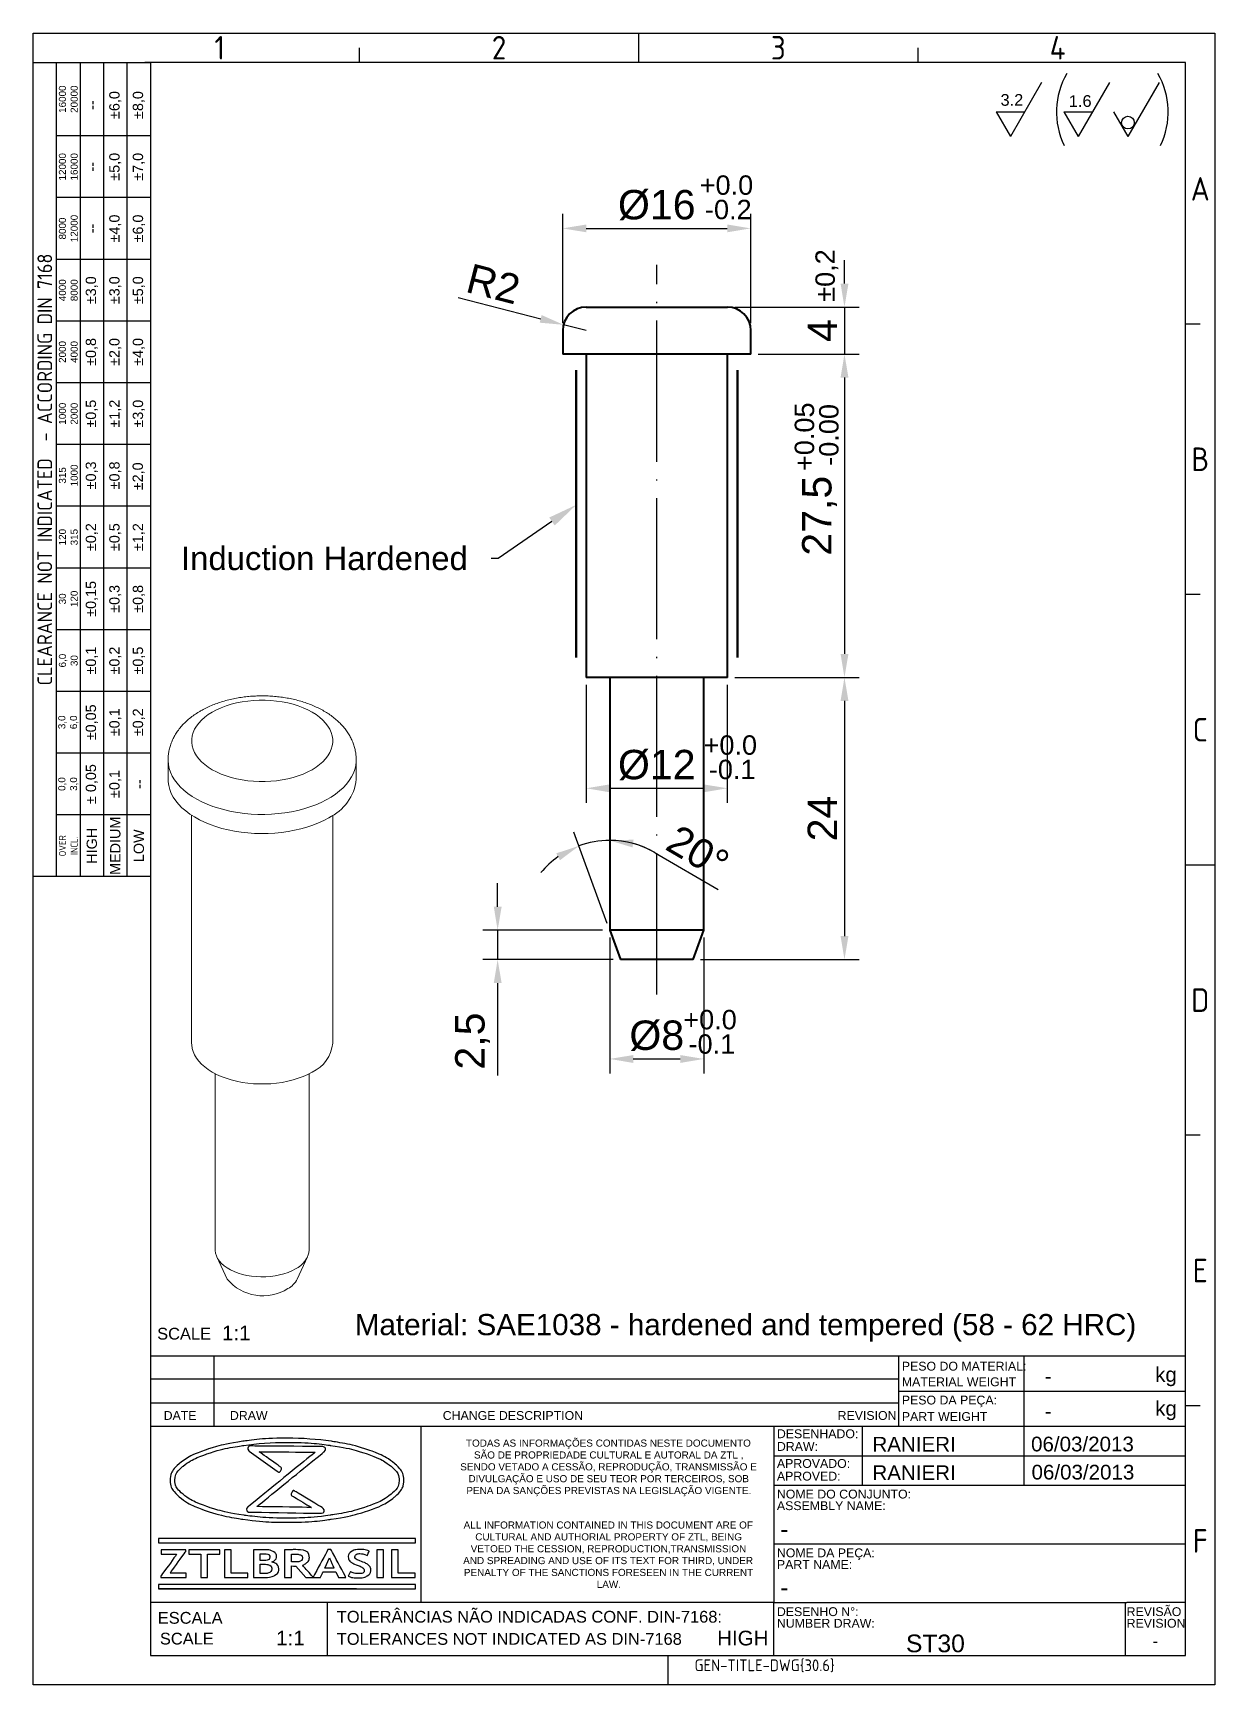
# Model space of a CAD drawing. Header units: millimetres. Extents: x 5006 to 5107, y 1363 to 1504.
import ezdxf
from ezdxf import colors
from ezdxf.entities.mleader import LeaderData, LeaderLine
from ezdxf.enums import TextEntityAlignment as Align
from ezdxf.math import Vec2, Vec3

# ---------------------------------------------------------------- set-up
doc = ezdxf.new("R2010")
doc.units = ezdxf.units.MM
doc.linetypes.add('ACAD_ISO02W100', pattern=[15, 12, -3])
doc.linetypes.add('ACAD_ISO04W100', pattern=[30, 24, -3, 0, -3])
for name, color, linetype, lineweight in [('AM_0', 7, 'Continuous', 40), ('AM_4', 1, 'ACAD_ISO04W100', 25), ('AM_5', 3, 'Continuous', 25), ('AM_8', 40, 'ACAD_ISO02W100', 35)]:
    doc.layers.add(name, color=color, linetype=linetype, lineweight=lineweight)
doc.layers.add('Camada 1', color=7, linetype='Continuous')
doc.styles.add('ACISOTS', font='isocp.shx', dxfattribs={"height": 1})
doc.styles.get("Standard").update_dxf_attribs({"font": 'arial.ttf'})
doc.dimstyles.new('ISO-25', dxfattribs={"dimtxt": 2.5, "dimasz": 2, "dimexe": 1.25, "dimexo": 0.625, "dimtad": 1, "dimtxsty": 'Standard', "dimcen": 2, "dimadec": 0, "dimazin": 0, "dimtfac": 1, "dimtmove": 0, "dimatfit": 3, "dimfxl": 1, "dimarcsym": 0})

msp = doc.modelspace()

# ---------------------------------------------------------------- texts
at = {"color": 135, "lineweight": 25, "style": 'ACISOTS'}
for s, p in [('1', (5022.009, 1502.395)), ('2', (5045.759, 1502.395)), ('3', (5069.509, 1502.395)), ('4', (5093.259, 1502.395)), ('A', (5105.384, 1490.395)), ('B', (5105.384, 1467.395)), ('C', (5105.384, 1444.395)), ('D', (5105.384, 1421.395)), ('E', (5105.384, 1398.395)), ('F', (5105.384, 1375.395))]:
    msp.add_text(s, height=2, dxfattribs=at).set_placement(p, align=Align.MIDDLE)
for s, height, p in [('SCALE', 1, (5016.688, 1392.522)), ('PESO DO MATERIAL:', 0.75, (5080.01, 1389.884)), ('kg', 1.25, (5101.551, 1388.925)), ('MATERIAL WEIGHT', 0.75, (5080.01, 1388.556)), ('PESO DA PEÇA:', 0.75, (5080.01, 1387.002)), ('kg', 1.25, (5101.551, 1386.041)), ('DATE', 0.75, (5017.242, 1385.69)), ('DRAW', 0.75, (5022.876, 1385.69)), ('CHANGE DESCRIPTION', 0.75, (5040.973, 1385.69)), ('REVISION', 0.75, (5074.547, 1385.69)), ('PART WEIGHT', 0.75, (5080.01, 1385.602)), ('DESENHADO:', 0.75, (5069.386, 1384.135)), ('DRAW:', 0.75, (5069.386, 1383.057)), ('APROVADO:', 0.75, (5069.386, 1381.609)), ('APROVED:', 0.75, (5069.386, 1380.531)), ('NOME DO CONJUNTO:', 0.75, (5069.386, 1379.005)), ('ASSEMBLY NAME:', 0.75, (5069.386, 1378.017)), ('NOME DA PEÇA:', 0.75, (5069.386, 1374.005)), ('PART NAME:', 0.75, (5069.386, 1373.017)), ('REVISÃO', 0.75, (5099.123, 1369.005)), ('ESCALA', 1, (5016.74, 1368.354)), ('TOLERÂNCIAS NÃO INDICADAS CONF. DIN-7168:', 1, (5031.963, 1368.447)), ('DESENHO N%%d:', 0.75, (5069.386, 1369.005)), ('NUMBER DRAW:', 0.75, (5069.386, 1368.017)), ('REVISION', 0.75, (5099.123, 1368.017)), ('SCALE', 1, (5016.921, 1366.587)), ('TOLERANCES NOT INDICATED AS DIN-7168', 1, (5031.963, 1366.56))]:
    msp.add_text(s, height=height).set_placement(p)
at = {"color": 135, "lineweight": 25, "attachment_point": 5, "rotation": 90}
for s, insert, char_height, width in [('16000\\P20000', (5009.134, 1498.02), 0.6, 6.25), ('--', (5011.134, 1497.52), 0.875, 5.25), ('±6,0', (5013.134, 1497.52), 0.875, 5.25), ('±8,0', (5015.134, 1497.52), 0.875, 5.25), ('12000\\P16000', (5009.134, 1492.27), 0.6, 5.25), ('--', (5011.134, 1492.27), 0.875, 5.25), ('±5,0', (5013.134, 1492.27), 0.875, 5.25), ('±7,0', (5015.134, 1492.27), 0.875, 5.25), ('8000\\P12000', (5009.134, 1487.02), 0.6, 5.25), ('±4,0', (5013.134, 1487.02), 0.875, 5.25), ('±6,0', (5015.134, 1487.02), 0.875, 5.25), ('--', (5011.134, 1487.02), 0.875, 5.25), ('{\\Fisocp.shx|c0;CLEARANCE NOT INDICATED  - ACCORDING DIN 7168}', (5007.134, 1466.52), 1.25, 69.25), ('4000\\P8000', (5009.134, 1481.77), 0.6, 5.25), ('±3,0', (5011.134, 1481.77), 0.875, 5.25), ('±3,0', (5013.134, 1481.77), 0.875, 5.25), ('±5,0', (5015.134, 1481.77), 0.875, 5.25), ('2000\\P4000', (5009.134, 1476.52), 0.6, 5.25), ('±0,8', (5011.134, 1476.52), 0.875, 5.25), ('±2,0', (5013.134, 1476.52), 0.875, 5.25), ('±4,0', (5015.134, 1476.52), 0.875, 5.25), ('1000\\P2000', (5009.134, 1471.27), 0.6, 5.25), ('±0,5', (5011.134, 1471.27), 0.875, 5.25), ('±1,2', (5013.134, 1471.27), 0.875, 5.25), ('±3,0', (5015.134, 1471.27), 0.875, 5.25), ('315\\P1000', (5009.134, 1466.02), 0.6, 5.25), ('±0,3', (5011.134, 1466.02), 0.875, 5.25), ('±0,8', (5013.134, 1466.02), 0.875, 5.25), ('±2,0', (5015.118, 1465.941), 0.875, 5.25), ('120\\P315', (5009.134, 1460.77), 0.6, 5.25), ('±0,2', (5011.134, 1460.77), 0.875, 5.25), ('±0,5', (5013.134, 1460.77), 0.875, 5.25), ('±1,2', (5015.134, 1460.77), 0.875, 5.25), ('±0,15', (5011.134, 1455.52), 0.875, 5.25), ('30\\P120', (5009.134, 1455.52), 0.6, 5.25), ('±0,3', (5013.134, 1455.52), 0.875, 5.25), ('±0,8', (5015.134, 1455.52), 0.875, 5.25), ('±0,1', (5011.134, 1450.27), 0.875, 5.25), ('±0,2', (5013.134, 1450.27), 0.875, 5.25), ('±0,5', (5015.134, 1450.27), 0.875, 5.25), ('6,0\\P30', (5009.134, 1450.27), 0.6, 5.25), ('±0,05', (5011.134, 1445.02), 0.875, 5.25), ('±0,1', (5013.134, 1445.02), 0.875, 5.25), ('±0,2', (5015.134, 1445.02), 0.875, 5.25), ('3,0\\P6,0', (5009.134, 1445.02), 0.6, 5.25), ('0,0\\P3,0', (5009.134, 1439.77), 0.6, 5.25), ('± 0,05', (5011.134, 1439.77), 0.875, 5.25), ('\\pt4.79529;±0,1', (5013.134, 1439.77), 0.875, 5.25), ('--', (5015.134, 1439.77), 0.875, 5.25), ('HIGH', (5011.134, 1434.52), 0.875, 5.25), ('MEDIUM', (5013.134, 1434.52), 0.875, 5.25), ('{\\Fisocp.shx|c0;OVER\\PINCL.}', (5009.134, 1434.52), 0.6, 5.25), ('LOW', (5015.134, 1434.52), 0.875, 5.25)]:
    msp.add_mtext(s, dxfattribs=dict(at, insert=insert, char_height=char_height, width=width))
at = {"insert": (5033.493, 1394.695), "char_height": 1.80184, "width": 74.64271, "attachment_point": 1}
msp.add_mtext('Material: SAE1038 - hardened and tempered (58 - 62 HRC)', dxfattribs=at)
at = {"linetype": 'Continuous', "char_height": 0.605, "attachment_point": 1}
for s, insert in [('\\pi0.57671;TODAS AS INFORMAÇÕES CONTIDAS NESTE DOCUMENTO \\P\\pi1.2603;SÃO DE PROPRIEDADE CULTURAL E AUTORAL DA ZTL , \\P\\pi0.095099;SENDO VETADO A CESSÃO, REPRODUÇÃO, TRANSMISSÃO E \\P\\pi0.78945;DIVULGAÇÃO E USO DE SEU TEOR POR TERCEIROS, SOB \\P\\pi0.61467;PENA DA SANÇÕES PREVISTAS NA LEGISLAÇÃO VIGENTE.', (5042.367, 1384.019)), ('\\pi0.37965;ALL INFORMATION CONTAINED IN THIS DOCUMENT ARE OF \\P\\pi1.3693;CULTURAL AND AUTHORIAL PROPERTY OF ZTL, BEING  \\P\\pi0.9832;VETOED THE CESSION, REPRODUCTION,TRANSMISSION \\P\\pi0.34189;AND SPREADING AND USE OF ITS TEXT FOR THIRD, UNDER \\P\\pi0.40069;PENALTY OF THE SANCTIONS FORESEEN IN THE CURRENT \\P\\pi11.698;LAW.', (5042.367, 1377.052))]:
    msp.add_mtext_dynamic_manual_height_columns(s, width=25.32617, gutter_width=12.5, heights=[0], dxfattribs=dict(at, insert=insert))
for tag, height, p in [('1:1', 1.25, (5023.413, 1393.084)), ('1:1', 1.25, (5028.022, 1367.134)), ('HIGH', 1.25, (5066.488, 1367.134)), ('-', 0.978, (5101.564, 1366.89))]:
    msp.add_attdef(tag, text='', height=height).set_placement(p, align=Align.MIDDLE_CENTER)
for p in [(5092.165, 1389.409), (5092.165, 1386.434)]:
    msp.add_attdef('-', text='', height=1.25).set_placement(p, align=Align.MIDDLE_LEFT)
for tag, p, height in [('RANIERI', (5077.511, 1382.998), 1.25), ('06/03/2013', (5090.999, 1383.012), 1.25), ('RANIERI', (5077.51, 1380.578), 1.25), ('06/03/2013', (5091.039, 1380.62), 1.25), ('-', (5069.669, 1375.657), 1.5), ('-', (5069.669, 1370.695), 1.5), ('ST30', (5080.361, 1365.93), 1.5)]:
    msp.add_attdef(tag, p, '', height=height)
at = {"color": 135, "style": 'ACISOTS'}
msp.add_attdef('GEN-TITLE-DWG{30.6}', (5062.386, 1364.318), '', height=1, dxfattribs=at)
at = {"layer": 'AM_5', "attachment_point": 1}
for s, insert, char_height in [('3.2', (5088.403, 1498.455), 0.9946), ('1.6', (5094.213, 1498.359), 0.9946), ('+0.0', (5062.821, 1491.537), 1.65), ('-0.2', (5063.268, 1489.462), 1.65), ('+0.0', (5063.148, 1443.913), 1.65), ('-0.1', (5063.595, 1441.837), 1.65), ('+0.0', (5061.425, 1420.558), 1.65), ('-0.1', (5061.872, 1418.482), 1.65)]:
    msp.add_mtext_dynamic_manual_height_columns(s, width=18.23779, gutter_width=12.5, heights=[0], dxfattribs=dict(at, insert=insert, char_height=char_height))
at = {"layer": 'AM_5', "char_height": 1.65, "attachment_point": 1, "rotation": 90}
for s, insert in [('%%P0,2', (5072.661, 1480.786)), ('+0.05', (5070.899, 1466.392)), ('-0.00', (5072.975, 1466.839))]:
    msp.add_mtext_dynamic_manual_height_columns(s, width=18.23779, gutter_width=12.5, heights=[0], dxfattribs=dict(at, insert=insert))

# ---------------------------------------------------------------- blocks, each defined once
blk = doc.blocks.new('*D60')
at = {"layer": 'AM_5', "color": 0, "lineweight": -2, "ltscale": 0.25, "transparency": 16777216}
for p, q in [((5051.17, 1478.96), (5051.17, 1488.28)), ((5067.17, 1478.96), (5067.17, 1488.28)), ((5053.17, 1487.03), (5065.17, 1487.03))]:
    blk.add_line(p, q, dxfattribs=at)
at = {"layer": 'AM_5', "color": 0, "ltscale": 0.25, "transparency": 16777216}
for points in [[(5053.17, 1487.36), (5053.17, 1486.7), (5051.17, 1487.03)], [(5065.17, 1487.36), (5065.17, 1486.7), (5067.17, 1487.03)]]:
    blk.add_solid(points, dxfattribs=at)
at = {"layer": 'Defpoints', "color": 0, "ltscale": 0.25, "transparency": 16777216}
for p in [(5067.17, 1487.03), (5051.17, 1478.34), (5067.17, 1478.34)]:
    blk.add_point(p, dxfattribs=at)
at = {"layer": 'AM_5', "color": 0, "ltscale": 0.25, "transparency": 16777216, "insert": (5059.17, 1489), "char_height": 2.5, "attachment_point": 5}
blk.add_mtext('%%C16', dxfattribs=at)
blk = doc.blocks.new('*D61')
at = {"layer": 'AM_5', "color": 0, "lineweight": -2, "ltscale": 0.25, "transparency": 16777216}
for p, q in [((5042.27, 1481.14), (5049.3, 1479.33)), ((5053.17, 1478.34), (5051.24, 1478.83))]:
    blk.add_line(p, q, dxfattribs=at)
at = {"layer": 'AM_5', "color": 0, "ltscale": 0.25, "transparency": 16777216}
blk.add_solid([(5049.38, 1479.66), (5049.22, 1479.01), (5051.24, 1478.83)], dxfattribs=at)
at = {"layer": 'Defpoints', "color": 0, "ltscale": 0.25, "transparency": 16777216}
for p in [(5051.24, 1478.83), (5053.17, 1478.34)]:
    blk.add_point(p, dxfattribs=at)
at = {"layer": 'AM_5', "color": 0, "ltscale": 0.25, "transparency": 16777216, "insert": (5045.28, 1482.31), "char_height": 2.5, "attachment_point": 5, "rotation": 345.5799}
blk.add_mtext('R2', dxfattribs=at)
blk = doc.blocks.new('*D62')
at = {"layer": 'AM_5', "color": 0, "lineweight": -2, "ltscale": 0.25, "transparency": 16777216}
for p, q in [((5075.13, 1482.34), (5075.13, 1484.34)), ((5065.8, 1480.34), (5076.38, 1480.34)), ((5075.13, 1480.34), (5075.13, 1476.34)), ((5067.8, 1476.34), (5076.38, 1476.34)), ((5075.13, 1474.34), (5075.13, 1472.34))]:
    blk.add_line(p, q, dxfattribs=at)
at = {"layer": 'AM_5', "color": 0, "ltscale": 0.25, "transparency": 16777216}
for points in [[(5074.8, 1482.34), (5075.47, 1482.34), (5075.13, 1480.34)], [(5074.8, 1474.34), (5075.47, 1474.34), (5075.13, 1476.34)]]:
    blk.add_solid(points, dxfattribs=at)
at = {"layer": 'Defpoints', "color": 0, "ltscale": 0.25, "transparency": 16777216}
for p in [(5065.17, 1480.34), (5067.17, 1476.34), (5075.13, 1476.34)]:
    blk.add_point(p, dxfattribs=at)
at = {"layer": 'AM_5', "color": 0, "ltscale": 0.25, "transparency": 16777216, "insert": (5073.26, 1478.34), "char_height": 2.5, "attachment_point": 5, "rotation": 90}
blk.add_mtext('4', dxfattribs=at)
blk = doc.blocks.new('*D63')
at = {"layer": 'AM_5', "color": 0, "lineweight": -2, "ltscale": 0.25, "transparency": 16777216}
for p, q in [((5067.8, 1476.34), (5076.38, 1476.34)), ((5075.13, 1474.34), (5075.13, 1450.84)), ((5065.8, 1448.84), (5076.38, 1448.84))]:
    blk.add_line(p, q, dxfattribs=at)
at = {"layer": 'AM_5', "color": 0, "ltscale": 0.25, "transparency": 16777216}
for points in [[(5074.8, 1474.34), (5075.47, 1474.34), (5075.13, 1476.34)], [(5074.8, 1450.84), (5075.47, 1450.84), (5075.13, 1448.84)]]:
    blk.add_solid(points, dxfattribs=at)
at = {"layer": 'Defpoints', "color": 0, "ltscale": 0.25, "transparency": 16777216}
for p in [(5067.17, 1476.34), (5065.17, 1448.84), (5075.13, 1448.84)]:
    blk.add_point(p, dxfattribs=at)
at = {"layer": 'AM_5', "color": 0, "ltscale": 0.25, "transparency": 16777216, "insert": (5073.01, 1462.59), "char_height": 2.5, "attachment_point": 5, "rotation": 90}
blk.add_mtext('27,5', dxfattribs=at)
blk = doc.blocks.new('*D64')
at = {"layer": 'AM_5', "color": 0, "lineweight": -2, "ltscale": 0.25, "transparency": 16777216}
for p, q in [((5053.17, 1448.21), (5053.17, 1438.16)), ((5065.17, 1448.21), (5065.17, 1438.16)), ((5055.17, 1439.41), (5063.17, 1439.41))]:
    blk.add_line(p, q, dxfattribs=at)
at = {"layer": 'AM_5', "color": 0, "ltscale": 0.25, "transparency": 16777216}
for points in [[(5055.17, 1439.74), (5055.17, 1439.07), (5053.17, 1439.41)], [(5063.17, 1439.74), (5063.17, 1439.07), (5065.17, 1439.41)]]:
    blk.add_solid(points, dxfattribs=at)
at = {"layer": 'Defpoints', "color": 0, "ltscale": 0.25, "transparency": 16777216}
for p in [(5053.17, 1448.84), (5065.17, 1448.84), (5065.17, 1439.41)]:
    blk.add_point(p, dxfattribs=at)
at = {"layer": 'AM_5', "color": 0, "ltscale": 0.25, "transparency": 16777216, "insert": (5059.17, 1441.38), "char_height": 2.5, "attachment_point": 5}
blk.add_mtext('%%c12', dxfattribs=at)
blk = doc.blocks.new('*D65')
at = {"layer": 'AM_5', "color": 0, "lineweight": -2, "ltscale": 0.25, "transparency": 16777216}
for p, q in [((5065.8, 1448.84), (5076.38, 1448.84)), ((5075.13, 1446.84), (5075.13, 1426.84)), ((5062.89, 1424.84), (5076.38, 1424.84))]:
    blk.add_line(p, q, dxfattribs=at)
at = {"layer": 'AM_5', "color": 0, "ltscale": 0.25, "transparency": 16777216}
for points in [[(5074.8, 1446.84), (5075.47, 1446.84), (5075.13, 1448.84)], [(5074.8, 1426.84), (5075.47, 1426.84), (5075.13, 1424.84)]]:
    blk.add_solid(points, dxfattribs=at)
at = {"layer": 'Defpoints', "color": 0, "ltscale": 0.25, "transparency": 16777216}
for p in [(5065.17, 1448.84), (5062.26, 1424.84), (5075.13, 1424.84)]:
    blk.add_point(p, dxfattribs=at)
at = {"layer": 'AM_5', "color": 0, "ltscale": 0.25, "transparency": 16777216, "insert": (5073.25, 1436.84), "char_height": 2.5, "attachment_point": 5, "rotation": 90}
blk.add_mtext('24', dxfattribs=at)
blk = doc.blocks.new('*D66')
at = {"layer": 'AM_5', "color": 0, "lineweight": -2, "ltscale": 0.25, "transparency": 16777216}
for p, q in [((5045.64, 1429.34), (5045.64, 1431.34)), ((5054.55, 1427.34), (5044.39, 1427.34)), ((5045.64, 1427.34), (5045.64, 1424.84)), ((5055.46, 1424.84), (5044.39, 1424.84)), ((5045.64, 1422.84), (5045.64, 1414.97))]:
    blk.add_line(p, q, dxfattribs=at)
at = {"layer": 'AM_5', "color": 0, "ltscale": 0.25, "transparency": 16777216}
for points in [[(5045.31, 1429.34), (5045.98, 1429.34), (5045.64, 1427.34)], [(5045.31, 1422.84), (5045.98, 1422.84), (5045.64, 1424.84)]]:
    blk.add_solid(points, dxfattribs=at)
at = {"layer": 'Defpoints', "color": 0, "ltscale": 0.25, "transparency": 16777216}
for p in [(5055.17, 1427.34), (5045.64, 1424.84), (5056.08, 1424.84)]:
    blk.add_point(p, dxfattribs=at)
at = {"layer": 'AM_5', "color": 0, "ltscale": 0.25, "transparency": 16777216, "insert": (5043.51, 1417.91), "char_height": 2.5, "attachment_point": 5, "rotation": 90}
blk.add_mtext('2,5', dxfattribs=at)
blk = doc.blocks.new('*D67')
at = {"layer": 'AM_5', "color": 0, "lineweight": -2, "ltscale": 0.25, "transparency": 16777216}
for p, q in [((5054.96, 1427.92), (5052.13, 1435.69)), ((5059.03, 1433.93), (5064.38, 1430.79))]:
    blk.add_line(p, q, dxfattribs=at)
for start, end in [(90, 110), (59.637, 90), (59.9046, 74.9523), (125.0477, 140.0954)]:
    blk.add_arc((5055.17, 1427.34), 7.64, start, end, dxfattribs=at)
at = {"layer": 'AM_5', "color": 0, "ltscale": 0.25, "transparency": 16777216}
for points in [[(5050.63, 1433.88), (5050.94, 1433.29), (5052.56, 1434.51)], [(5057.11, 1434.38), (5057.2, 1435.04), (5055.17, 1434.97)]]:
    blk.add_solid(points, dxfattribs=at)
at = {"layer": 'Defpoints', "color": 0, "ltscale": 0.25, "transparency": 16777216}
for p in [(5055.17, 1448.84), (5053.41, 1434.77), (5055.17, 1427.34), (5055.17, 1427.34), (5056.08, 1424.84)]:
    blk.add_point(p, dxfattribs=at)
at = {"layer": 'AM_5', "color": 0, "ltscale": 0.25, "transparency": 16777216, "insert": (5062.67, 1434), "char_height": 2.5, "attachment_point": 5, "rotation": 329.637}
blk.add_mtext('20°', dxfattribs=at)
blk = doc.blocks.new('*D68')
at = {"layer": 'AM_5', "color": 0, "lineweight": -2, "ltscale": 0.25, "transparency": 16777216}
for p, q in [((5055.17, 1426.71), (5055.17, 1415.14)), ((5063.17, 1426.71), (5063.17, 1415.14)), ((5057.17, 1416.39), (5061.17, 1416.39))]:
    blk.add_line(p, q, dxfattribs=at)
at = {"layer": 'AM_5', "color": 0, "ltscale": 0.25, "transparency": 16777216}
for points in [[(5057.17, 1416.72), (5057.17, 1416.05), (5055.17, 1416.39)], [(5061.17, 1416.72), (5061.17, 1416.05), (5063.17, 1416.39)]]:
    blk.add_solid(points, dxfattribs=at)
at = {"layer": 'Defpoints', "color": 0, "ltscale": 0.25, "transparency": 16777216}
for p in [(5055.17, 1427.34), (5063.17, 1427.34), (5063.17, 1416.39)]:
    blk.add_point(p, dxfattribs=at)
at = {"layer": 'AM_5', "color": 0, "ltscale": 0.25, "transparency": 16777216, "insert": (5059.17, 1418.36), "char_height": 2.5, "attachment_point": 5}
blk.add_mtext('%%C8', dxfattribs=at)

# ---------------------------------------------------------------- dimensions: what is measured, and where the dimension line sits
at = {"layer": 'AM_5', "ltscale": 0.25}
for base, p1, p2, text, picture, middle in [((5067.172, 1487.029), (5051.172, 1478.337), (5067.172, 1478.337), '%%C16', '*D60', (5059.172, 1489)), ((5065.172, 1439.407), (5053.172, 1448.837), (5065.172, 1448.837), '%%c12', '*D64', (5059.172, 1441.378)), ((5063.172, 1416.388), (5055.172, 1427.337), (5063.172, 1427.337), '%%C8', '*D68', (5059.172, 1418.359))]:
    dim = msp.add_linear_dim(base=base, p1=p1, p2=p2, text=text, dimstyle='ISO-25', dxfattribs=at)
    dim.commit()
    dim.dimension.update_dxf_attribs({"geometry": picture, "text_midpoint": middle})
dim = msp.add_radius_dim(center=(5053.172, 1478.337), mpoint=(5051.235, 1478.835), dimstyle='ISO-25', dxfattribs=at)
dim.commit()
dim.dimension.update_dxf_attribs({"geometry": '*D61', "text_midpoint": (5045.284, 1482.306)})
for base, p1, p2, picture, middle in [((5075.134, 1476.337), (5065.172, 1480.337), (5067.172, 1476.337), '*D62', (5073.259, 1478.337)), ((5075.134, 1448.837), (5067.172, 1476.337), (5065.172, 1448.837), '*D63', (5073.007, 1462.587)), ((5075.134, 1424.837), (5065.172, 1448.837), (5062.262, 1424.837), '*D65', (5073.254, 1436.837)), ((5045.642, 1424.837), (5055.172, 1427.337), (5056.082, 1424.837), '*D66', (5043.515, 1417.905))]:
    dim = msp.add_linear_dim(base=base, p1=p1, p2=p2, angle=90, dimstyle='ISO-25', dxfattribs=at)
    dim.commit()
    dim.dimension.update_dxf_attribs({"geometry": picture, "text_midpoint": middle})
dim = msp.add_angular_dim_2l(base=(5053.411, 1434.768), line1=((5055.172, 1427.337), (5056.082, 1424.837)), line2=((5055.172, 1448.837), (5055.172, 1427.337)), dimstyle='ISO-25', dxfattribs=at)
dim.commit()
dim.dimension.update_dxf_attribs({"geometry": '*D67', "text_midpoint": (5062.667, 1434.001)})

# ---------------------------------------------------------------- linework, layer by layer
at = {"color": 135, "lineweight": 25}
for p, q in [((5006.134, 1363.145), (5006.134, 1503.645)), ((5006.134, 1503.645), (5106.634, 1503.645)), ((5057.634, 1501.145), (5057.634, 1503.645)), ((5106.634, 1503.645), (5106.634, 1363.145)), ((5033.884, 1501.145), (5033.884, 1502.395)), ((5081.384, 1501.145), (5081.384, 1502.395)), ((5008.134, 1431.895), (5008.134, 1501.145)), ((5010.134, 1501.145), (5010.134, 1431.895)), ((5012.134, 1501.145), (5012.134, 1431.895)), ((5014.134, 1431.895), (5014.134, 1501.145)), ((5016.134, 1494.895), (5008.134, 1494.895)), ((5016.134, 1489.645), (5008.134, 1489.645)), ((5016.134, 1484.395), (5008.134, 1484.395)), ((5016.134, 1479.145), (5008.134, 1479.145)), ((5105.384, 1478.895), (5104.134, 1478.895)), ((5016.134, 1473.895), (5008.134, 1473.895)), ((5016.134, 1468.645), (5008.134, 1468.645)), ((5016.134, 1463.395), (5008.134, 1463.395)), ((5016.134, 1458.145), (5008.134, 1458.145)), ((5105.384, 1455.895), (5104.134, 1455.895)), ((5016.134, 1452.895), (5008.134, 1452.895)), ((5016.134, 1447.645), (5008.134, 1447.645)), ((5016.134, 1442.395), (5008.134, 1442.395)), ((5016.134, 1437.145), (5008.134, 1437.145)), ((5104.134, 1432.895), (5106.634, 1432.895)), ((5105.384, 1409.895), (5104.134, 1409.895)), ((5105.384, 1386.895), (5104.134, 1386.895)), ((5060.134, 1363.145), (5060.134, 1365.645)), ((5106.634, 1363.145), (5006.134, 1363.145))]:
    msp.add_line(p, q, dxfattribs=at)
for p, q in [((5104.134, 1501.145), (5015.634, 1501.145)), ((5016.134, 1501.145), (5016.134, 1365.645)), ((5104.134, 1365.645), (5104.134, 1501.145)), ((5016.134, 1391.145), (5104.134, 1391.145)), ((5016.134, 1391.145), (5016.134, 1365.645)), ((5016.134, 1391.145), (5079.758, 1391.145)), ((5021.536, 1385.145), (5021.536, 1391.145)), ((5079.758, 1385.145), (5079.758, 1391.145)), ((5090.384, 1391.145), (5090.384, 1388.145)), ((5104.134, 1365.645), (5104.134, 1391.145)), ((5079.758, 1389.145), (5016.134, 1389.145)), ((5079.758, 1388.145), (5104.134, 1388.145)), ((5090.384, 1388.145), (5090.384, 1385.145)), ((5016.134, 1387.145), (5079.758, 1387.145)), ((5016.134, 1385.145), (5069.134, 1385.145)), ((5039.101, 1385.145), (5039.101, 1370.145)), ((5069.134, 1385.145), (5069.134, 1375.645)), ((5069.134, 1385.145), (5104.134, 1385.145)), ((5076.634, 1385.145), (5076.634, 1380.145)), ((5090.384, 1385.145), (5090.384, 1380.145)), ((5069.134, 1382.645), (5104.134, 1382.645)), ((5069.134, 1380.145), (5104.134, 1380.145)), ((5069.134, 1375.645), (5069.134, 1370.145)), ((5069.134, 1375.145), (5104.134, 1375.145)), ((5069.134, 1370.145), (5016.134, 1370.145)), ((5031.134, 1370.145), (5031.134, 1365.645)), ((5069.134, 1365.645), (5069.134, 1370.145)), ((5069.134, 1370.145), (5099.134, 1370.145)), ((5099.011, 1370.145), (5099.011, 1365.645)), ((5104.134, 1370.145), (5099.134, 1370.145)), ((5016.134, 1365.645), (5104.134, 1365.645)), ((5016.134, 1365.645), (5104.134, 1365.645))]:
    msp.add_line(p, q)
at = {"color": 7, "linetype": 'Continuous', "lineweight": 15}
for p, q in [((5017.618, 1441.807), (5017.618, 1440.174)), ((5033.618, 1440.174), (5033.618, 1441.807)), ((5019.618, 1437.12), (5019.618, 1417.719)), ((5031.618, 1417.719), (5031.618, 1437.12)), ((5021.618, 1415.138), (5021.618, 1400.164)), ((5029.618, 1400.164), (5029.618, 1415.138)), ((5021.752, 1399.57), (5022.632, 1397.663)), ((5028.604, 1397.663), (5029.483, 1399.57))]:
    msp.add_line(p, q, dxfattribs=at)
at = {"color": 135, "lineweight": 25}
msp.add_lwpolyline([(5016.134, 1501.145), (5016.134, 1431.895), (5006.134, 1431.895), (5006.134, 1501.145)], close=True, dxfattribs=at)
at = {"color": 7, "linetype": 'Continuous', "lineweight": 15, "flags": 128}
for points in [[(5021.375, 1445.89), (5021.039, 1445.679), (5020.735, 1445.453), (5020.463, 1445.214), (5020.227, 1444.962), (5020.028, 1444.7), (5019.867, 1444.429), (5019.745, 1444.151), (5019.664, 1443.869), (5019.623, 1443.584), (5019.623, 1443.297), (5019.664, 1443.012), (5019.745, 1442.73), (5019.867, 1442.452), (5020.028, 1442.181), (5020.227, 1441.919), (5020.463, 1441.668), (5020.735, 1441.428), (5021.039, 1441.202), (5021.375, 1440.991), (5021.74, 1440.797), (5022.131, 1440.622), (5022.546, 1440.465), (5022.982, 1440.329), (5023.437, 1440.214), (5023.906, 1440.121), (5024.386, 1440.051), (5024.875, 1440.003), (5025.37, 1439.98), (5025.866, 1439.98), (5026.36, 1440.003), (5026.849, 1440.051), (5027.33, 1440.121), (5027.799, 1440.214), (5028.253, 1440.329), (5028.689, 1440.465), (5029.104, 1440.622), (5029.495, 1440.797), (5029.86, 1440.991), (5030.196, 1441.202), (5030.501, 1441.428), (5030.772, 1441.668), (5031.008, 1441.919), (5031.207, 1442.181), (5031.368, 1442.452), (5031.49, 1442.73), (5031.572, 1443.012), (5031.613, 1443.297), (5031.613, 1443.584), (5031.572, 1443.869), (5031.49, 1444.151), (5031.368, 1444.429), (5031.207, 1444.7), (5031.008, 1444.962), (5030.772, 1445.214), (5030.501, 1445.453), (5030.196, 1445.679), (5029.86, 1445.89), (5029.495, 1446.084), (5029.104, 1446.259), (5028.689, 1446.416), (5028.253, 1446.552), (5027.799, 1446.667), (5027.33, 1446.76), (5026.849, 1446.831), (5026.36, 1446.878), (5025.866, 1446.901), (5025.37, 1446.901), (5024.875, 1446.878), (5024.386, 1446.831), (5023.906, 1446.76), (5023.437, 1446.667), (5022.982, 1446.552), (5022.546, 1446.416), (5022.131, 1446.259), (5021.74, 1446.084), (5021.375, 1445.89)], [(5031.275, 1436.909), (5030.852, 1436.682), (5030.401, 1436.473), (5029.926, 1436.283), (5029.429, 1436.114), (5028.911, 1435.966), (5028.376, 1435.839), (5027.827, 1435.736), (5027.267, 1435.655), (5026.698, 1435.598), (5026.123, 1435.565), (5025.545, 1435.556), (5024.968, 1435.571), (5024.395, 1435.61), (5023.827, 1435.673), (5023.269, 1435.759), (5022.724, 1435.869), (5022.193, 1436.001), (5021.68, 1436.154), (5021.188, 1436.329), (5020.719, 1436.523), (5020.275, 1436.737), (5019.86, 1436.968), (5019.474, 1437.216), (5019.12, 1437.48), (5018.8, 1437.758), (5018.516, 1438.048), (5018.269, 1438.349), (5018.06, 1438.66), (5017.89, 1438.979), (5017.761, 1439.304), (5017.673, 1439.634), (5017.626, 1439.966), (5017.618, 1440.174)], [(5029.86, 1415.27), (5029.495, 1415.076), (5029.104, 1414.901), (5028.689, 1414.744), (5028.253, 1414.608), (5027.799, 1414.493), (5027.33, 1414.4), (5026.849, 1414.329), (5026.36, 1414.282), (5025.866, 1414.259), (5025.37, 1414.259), (5024.875, 1414.282), (5024.386, 1414.329), (5023.906, 1414.4), (5023.437, 1414.493), (5022.982, 1414.608), (5022.546, 1414.744), (5022.131, 1414.901), (5021.74, 1415.076), (5021.375, 1415.27), (5021.039, 1415.481), (5020.735, 1415.707), (5020.463, 1415.946), (5020.227, 1416.198), (5020.028, 1416.46), (5019.867, 1416.731), (5019.745, 1417.009), (5019.664, 1417.291), (5019.623, 1417.576), (5019.618, 1417.719)], [(5028.446, 1398.531), (5028.145, 1398.374), (5027.819, 1398.236), (5027.47, 1398.117), (5027.101, 1398.019), (5026.718, 1397.944), (5026.323, 1397.891), (5025.921, 1397.861), (5025.516, 1397.855), (5025.112, 1397.873), (5024.713, 1397.914), (5024.324, 1397.979), (5023.948, 1398.066), (5023.588, 1398.174), (5023.25, 1398.303), (5022.936, 1398.45), (5022.65, 1398.616), (5022.394, 1398.797), (5022.171, 1398.992), (5021.983, 1399.2), (5021.833, 1399.417), (5021.721, 1399.642), (5021.65, 1399.872), (5021.619, 1400.105), (5021.618, 1400.164)]]:
    msp.add_lwpolyline(points, dxfattribs=at)
at = {"color": 8, "linetype": 'Continuous', "lineweight": 15, "flags": 128}
msp.add_lwpolyline([(5033.618, 1441.805), (5033.615, 1441.682), (5033.578, 1441.35), (5033.5, 1441.019), (5033.381, 1440.693), (5033.222, 1440.372), (5033.022, 1440.059), (5032.785, 1439.755), (5032.509, 1439.462), (5032.198, 1439.181), (5031.853, 1438.914), (5031.475, 1438.662), (5031.067, 1438.426), (5030.63, 1438.208), (5030.167, 1438.008), (5029.68, 1437.829), (5029.172, 1437.67), (5028.646, 1437.533), (5028.104, 1437.418), (5027.548, 1437.326), (5026.983, 1437.257), (5026.411, 1437.212), (5025.834, 1437.191), (5025.257, 1437.194), (5024.681, 1437.221), (5024.11, 1437.272), (5023.547, 1437.347), (5022.995, 1437.444), (5022.456, 1437.565), (5021.934, 1437.708), (5021.432, 1437.872), (5020.95, 1438.057), (5020.494, 1438.261), (5020.064, 1438.483), (5019.663, 1438.723), (5019.293, 1438.979), (5018.956, 1439.25), (5018.654, 1439.534), (5018.388, 1439.831), (5018.159, 1440.137), (5017.97, 1440.452), (5017.821, 1440.774), (5017.712, 1441.101), (5017.644, 1441.433), (5017.618, 1441.766), (5017.618, 1441.807)], dxfattribs=at)
at = {"color": 7, "linetype": 'Continuous', "lineweight": 15}
for centre, radius, start, end in [((5029.554, 1440.617), 4.088, 294.89062, 353.78924), ((5028.631, 1418.007), 3, 294.18373, 354.49613), ((5027.626, 1400.356), 2.001, 294.19711, 354.48275), ((5025.675, 1400.213), 3.97, 219.95375, 302.40659), ((5026.929, 1398.534), 1.888, 297.57144, 332.52478)]:
    msp.add_arc(centre, radius, start, end, dxfattribs=at)
for points, knots in [([(5033.616, 1441.803), (5033.617, 1441.816), (5033.623, 1441.957), (5033.599, 1442.226), (5033.544, 1442.606), (5033.449, 1442.979), (5033.321, 1443.345), (5033.158, 1443.702), (5032.961, 1444.049), (5032.73, 1444.385), (5032.465, 1444.709), (5032.168, 1445.021), (5031.837, 1445.318), (5031.474, 1445.599), (5031.082, 1445.862), (5030.663, 1446.105), (5030.218, 1446.327), (5029.753, 1446.526), (5029.269, 1446.703), (5028.769, 1446.856), (5028.257, 1446.985), (5027.734, 1447.091), (5027.203, 1447.173), (5026.665, 1447.231), (5026.124, 1447.265), (5025.58, 1447.275), (5025.037, 1447.262), (5024.496, 1447.224), (5023.96, 1447.163), (5023.429, 1447.078), (5022.908, 1446.969), (5022.396, 1446.836), (5021.897, 1446.68), (5021.413, 1446.499), (5020.945, 1446.293), (5020.603, 1446.119), (5020.417, 1446.013), (5020.375, 1445.989)], [0, 0, 0, 0, 0.0026822, 0.0292787, 0.0558026, 0.082365, 0.1090925, 0.1361077, 0.163524, 0.1914393, 0.2199261, 0.2490202, 0.278711, 0.3089381, 0.3395987, 0.3705657, 0.4017108, 0.4329158, 0.4640883, 0.4951866, 0.5261922, 0.5571036, 0.5879302, 0.618689, 0.649401, 0.6800901, 0.7107814, 0.7414962, 0.7722571, 0.8030906, 0.8340224, 0.8650765, 0.8962728, 0.9276249, 0.9591346, 0.9907857, 1, 1, 1, 1]), ([(5020.375, 1445.989), (5020.297, 1445.942), (5020.076, 1445.812), (5019.733, 1445.579), (5019.356, 1445.283), (5019.012, 1444.967), (5018.701, 1444.631), (5018.428, 1444.28), (5018.194, 1443.916), (5017.999, 1443.542), (5017.844, 1443.161), (5017.729, 1442.775), (5017.655, 1442.387), (5017.619, 1442.063), (5017.621, 1441.87), (5017.622, 1441.806)], [0, 0, 0, 0, 0.0491479, 0.138148, 0.2270635, 0.3152253, 0.4021801, 0.4875387, 0.5710496, 0.6526344, 0.7323748, 0.8104732, 0.8872092, 0.9629049, 1, 1, 1, 1])]:
    msp.add_open_spline(points, degree=3, knots=knots, dxfattribs=at)
at = {"layer": 'AM_0'}
for p, q in [((5053.172, 1480.337), (5065.172, 1480.337)), ((5051.172, 1478.337), (5051.172, 1476.337)), ((5067.172, 1476.337), (5067.172, 1478.337)), ((5067.172, 1476.337), (5051.172, 1476.337)), ((5053.172, 1476.337), (5053.172, 1448.837)), ((5065.172, 1448.837), (5065.172, 1476.337)), ((5065.172, 1448.837), (5053.172, 1448.837)), ((5055.172, 1448.837), (5055.172, 1427.337)), ((5063.172, 1427.337), (5063.172, 1448.837)), ((5055.172, 1427.337), (5056.082, 1424.837)), ((5063.172, 1427.337), (5055.172, 1427.337)), ((5062.262, 1424.837), (5063.172, 1427.337)), ((5062.262, 1424.837), (5056.082, 1424.837))]:
    msp.add_line(p, q, dxfattribs=at)
at = {"layer": 'AM_0', "lineweight": 50, "ltscale": 0.25}
for p, q in [((5052.323, 1450.538), (5052.323, 1474.968)), ((5066.022, 1450.538), (5066.022, 1474.968))]:
    msp.add_line(p, q, dxfattribs=at)
at = {"layer": 'AM_0'}
for centre, start, end in [((5053.172, 1478.337), 90, 180), ((5065.172, 1478.337), 0, 90)]:
    msp.add_arc(centre, 2, start, end, dxfattribs=at)
at = {"layer": 'AM_4', "ltscale": 0.5}
msp.add_line((5059.172, 1421.884), (5059.172, 1483.932), dxfattribs=at)
at = {"layer": 'AM_5'}
for p, q in [((5091.897, 1499.447), (5089.239, 1494.843)), ((5097.654, 1499.447), (5094.996, 1494.843)), ((5101.888, 1499.447), (5099.229, 1494.843)), ((5088.03, 1496.936), (5090.447, 1496.936)), ((5088.03, 1496.936), (5089.239, 1494.843)), ((5093.787, 1496.936), (5096.204, 1496.936)), ((5093.787, 1496.936), (5094.996, 1494.843)), ((5098.021, 1496.936), (5099.229, 1494.843))]:
    msp.add_line(p, q, dxfattribs=at)
msp.add_circle((5099.234, 1496.029), 0.536, dxfattribs=at)
for centre, start, end in [((5099.666, 1496.931), 149.81687, 205.95777), ((5096.148, 1496.931), 334.04223, 30.18313)]:
    msp.add_arc(centre, 6.508, start, end, dxfattribs=at)
at = {"layer": 'AM_8', "color": 0, "linetype": 'Continuous'}
msp.add_line((5016.797, 1371.315), (5033.649, 1371.315), dxfattribs=at)
at = {"layer": 'Camada 1'}
for points, knots in [([(5027.73, 1384.132), (5029.057, 1384.132), (5030.326, 1384.039), (5031.484, 1383.871), (5031.484, 1383.871), (5032.689, 1383.696), (5033.775, 1383.44), (5034.686, 1383.122), (5034.686, 1383.122), (5035.62, 1382.796), (5036.375, 1382.402), (5036.891, 1381.961), (5036.891, 1381.961), (5037.393, 1381.532), (5037.671, 1381.057), (5037.671, 1380.555), (5037.671, 1380.555), (5037.671, 1380.053), (5037.393, 1379.579), (5036.891, 1379.15), (5036.891, 1379.15), (5036.375, 1378.709), (5035.62, 1378.315), (5034.686, 1377.989), (5034.686, 1377.989), (5033.775, 1377.671), (5032.689, 1377.414), (5031.484, 1377.239), (5031.484, 1377.239), (5030.326, 1377.071), (5029.057, 1376.978), (5027.73, 1376.978), (5027.73, 1376.978), (5026.403, 1376.978), (5025.135, 1377.071), (5023.976, 1377.239), (5023.976, 1377.239), (5022.772, 1377.414), (5021.686, 1377.671), (5020.775, 1377.989), (5020.775, 1377.989), (5019.84, 1378.315), (5019.086, 1378.709), (5018.57, 1379.15), (5018.57, 1379.15), (5018.068, 1379.579), (5017.79, 1380.053), (5017.79, 1380.555), (5017.79, 1380.555), (5017.79, 1381.057), (5018.068, 1381.532), (5018.57, 1381.961), (5018.57, 1381.961), (5019.086, 1382.402), (5019.84, 1382.796), (5020.775, 1383.122), (5020.775, 1383.122), (5021.686, 1383.44), (5022.772, 1383.696), (5023.976, 1383.871), (5023.976, 1383.871), (5025.135, 1384.039), (5026.403, 1384.132), (5027.73, 1384.132)], [0, 0, 0, 0, 0.0588235, 0.0588235, 0.0588235, 0.0882353, 0.1176471, 0.1176471, 0.1176471, 0.1470588, 0.1764706, 0.1764706, 0.1764706, 0.2058824, 0.2352941, 0.2352941, 0.2352941, 0.2647059, 0.2941176, 0.2941176, 0.2941176, 0.3235294, 0.3529412, 0.3529412, 0.3529412, 0.3823529, 0.4117647, 0.4117647, 0.4117647, 0.4411765, 0.4705882, 0.4705882, 0.4705882, 0.5, 0.5294118, 0.5294118, 0.5294118, 0.5588235, 0.5882353, 0.5882353, 0.5882353, 0.6176471, 0.6470588, 0.6470588, 0.6470588, 0.6764706, 0.7058824, 0.7058824, 0.7058824, 0.7352941, 0.7647059, 0.7647059, 0.7647059, 0.7941176, 0.8235294, 0.8235294, 0.8235294, 0.8529412, 0.8823529, 0.8823529, 0.8823529, 0.9411765, 1, 1, 1, 1]), ([(5027.73, 1383.779), (5026.426, 1383.779), (5025.182, 1383.689), (5024.048, 1383.524), (5024.048, 1383.524), (5022.869, 1383.354), (5021.808, 1383.104), (5020.92, 1382.794), (5020.92, 1382.794), (5020.056, 1382.492), (5019.361, 1382.136), (5018.886, 1381.745), (5018.886, 1381.745), (5018.437, 1381.374), (5018.188, 1380.972), (5018.188, 1380.555), (5018.188, 1380.555), (5018.188, 1380.139), (5018.437, 1379.737), (5018.886, 1379.365), (5018.886, 1379.365), (5019.361, 1378.974), (5020.056, 1378.618), (5020.92, 1378.317), (5020.92, 1378.317), (5021.808, 1378.007), (5022.869, 1377.757), (5024.048, 1377.586), (5024.048, 1377.586), (5025.182, 1377.422), (5026.426, 1377.331), (5027.73, 1377.331), (5027.73, 1377.331), (5029.034, 1377.331), (5030.278, 1377.422), (5031.413, 1377.586), (5031.413, 1377.586), (5032.592, 1377.757), (5033.653, 1378.007), (5034.54, 1378.317), (5034.54, 1378.317), (5035.404, 1378.618), (5036.1, 1378.974), (5036.574, 1379.365), (5036.574, 1379.365), (5037.024, 1379.737), (5037.273, 1380.139), (5037.273, 1380.555), (5037.273, 1380.555), (5037.273, 1380.972), (5037.024, 1381.374), (5036.574, 1381.745), (5036.574, 1381.745), (5036.1, 1382.136), (5035.404, 1382.492), (5034.54, 1382.794), (5034.54, 1382.794), (5033.653, 1383.104), (5032.592, 1383.354), (5031.413, 1383.524), (5031.413, 1383.524), (5030.278, 1383.689), (5029.034, 1383.779), (5027.73, 1383.779)], [0, 0, 0, 0, 0.0588235, 0.0588235, 0.0588235, 0.0882353, 0.1176471, 0.1176471, 0.1176471, 0.1470588, 0.1764706, 0.1764706, 0.1764706, 0.2058824, 0.2352941, 0.2352941, 0.2352941, 0.2647059, 0.2941176, 0.2941176, 0.2941176, 0.3235294, 0.3529412, 0.3529412, 0.3529412, 0.3823529, 0.4117647, 0.4117647, 0.4117647, 0.4411765, 0.4705882, 0.4705882, 0.4705882, 0.5, 0.5294118, 0.5294118, 0.5294118, 0.5588235, 0.5882353, 0.5882353, 0.5882353, 0.6176471, 0.6470588, 0.6470588, 0.6470588, 0.6764706, 0.7058824, 0.7058824, 0.7058824, 0.7352941, 0.7647059, 0.7647059, 0.7647059, 0.7941176, 0.8235294, 0.8235294, 0.8235294, 0.8529412, 0.8823529, 0.8823529, 0.8823529, 0.9411765, 1, 1, 1, 1]), ([(5026.904, 1381.317), (5026.904, 1381.317), (5024.522, 1383.023), (5024.522, 1383.023), (5024.522, 1383.023), (5024.345, 1383.15), (5024.417, 1383.473), (5024.626, 1383.471), (5024.626, 1383.471), (5024.626, 1383.471), (5030.776, 1383.422), (5030.776, 1383.422), (5030.776, 1383.422), (5030.978, 1383.42), (5031.053, 1383.116), (5030.888, 1382.981), (5030.888, 1382.981), (5030.888, 1382.981), (5025.162, 1378.317), (5025.162, 1378.317), (5025.162, 1378.317), (5025.162, 1378.317), (5029.803, 1378.242), (5029.803, 1378.242), (5029.803, 1378.242), (5029.803, 1378.242), (5028.242, 1379.182), (5028.242, 1379.182), (5028.242, 1379.182), (5028.14, 1379.244), (5028.037, 1379.306), (5028.126, 1379.52), (5028.126, 1379.52), (5028.216, 1379.735), (5028.319, 1379.673), (5028.421, 1379.611), (5028.421, 1379.611), (5028.421, 1379.611), (5030.761, 1378.202), (5030.761, 1378.202), (5030.761, 1378.202), (5030.953, 1378.086), (5030.885, 1377.743), (5030.669, 1377.746), (5030.669, 1377.746), (5030.669, 1377.746), (5024.519, 1377.845), (5024.519, 1377.845), (5024.519, 1377.845), (5024.318, 1377.848), (5024.244, 1378.152), (5024.408, 1378.285), (5024.408, 1378.285), (5024.408, 1378.285), (5030.128, 1382.945), (5030.128, 1382.945), (5030.128, 1382.945), (5030.128, 1382.945), (5025.361, 1382.984), (5025.361, 1382.984), (5025.361, 1382.984), (5025.361, 1382.984), (5027.109, 1381.731), (5027.109, 1381.731), (5027.109, 1381.731), (5027.207, 1381.661), (5027.304, 1381.591), (5027.201, 1381.384), (5027.201, 1381.384), (5027.098, 1381.177), (5027.001, 1381.247), (5026.904, 1381.317)], [0, 0, 0, 0, 0.0526316, 0.0526316, 0.0526316, 0.0789474, 0.1052632, 0.1052632, 0.1052632, 0.1315789, 0.1578947, 0.1578947, 0.1578947, 0.1842105, 0.2105263, 0.2105263, 0.2105263, 0.2368421, 0.2631579, 0.2631579, 0.2631579, 0.2894737, 0.3157895, 0.3157895, 0.3157895, 0.3421053, 0.3684211, 0.3684211, 0.3684211, 0.3947368, 0.4210526, 0.4210526, 0.4210526, 0.4473684, 0.4736842, 0.4736842, 0.4736842, 0.5, 0.5263158, 0.5263158, 0.5263158, 0.5526316, 0.5789474, 0.5789474, 0.5789474, 0.6052632, 0.6315789, 0.6315789, 0.6315789, 0.6578947, 0.6842105, 0.6842105, 0.6842105, 0.7105263, 0.7368421, 0.7368421, 0.7368421, 0.7631579, 0.7894737, 0.7894737, 0.7894737, 0.8157895, 0.8421053, 0.8421053, 0.8421053, 0.8684211, 0.8947368, 0.8947368, 0.8947368, 0.9473684, 1, 1, 1, 1]), ([(5016.839, 1375.598), (5016.839, 1375.598), (5038.621, 1375.598), (5038.621, 1375.598), (5038.621, 1375.598), (5038.621, 1375.598), (5038.664, 1375.598), (5038.664, 1375.598), (5038.664, 1375.598), (5038.664, 1375.598), (5038.664, 1375.555), (5038.664, 1375.555), (5038.664, 1375.555), (5038.664, 1375.555), (5038.664, 1375.272), (5038.664, 1375.272), (5038.664, 1375.272), (5038.664, 1375.272), (5038.664, 1375.229), (5038.664, 1375.229), (5038.664, 1375.229), (5038.664, 1375.229), (5038.621, 1375.229), (5038.621, 1375.229), (5038.621, 1375.229), (5038.621, 1375.229), (5016.839, 1375.229), (5016.839, 1375.229), (5016.839, 1375.229), (5016.839, 1375.229), (5016.797, 1375.229), (5016.797, 1375.229), (5016.797, 1375.229), (5016.797, 1375.229), (5016.797, 1375.272), (5016.797, 1375.272), (5016.797, 1375.272), (5016.797, 1375.272), (5016.797, 1375.555), (5016.797, 1375.555), (5016.797, 1375.555), (5016.797, 1375.555), (5016.797, 1375.598), (5016.797, 1375.598), (5016.797, 1375.598), (5016.797, 1375.598), (5016.839, 1375.598), (5016.839, 1375.598)], [0, 0, 0, 0, 0.0769231, 0.0769231, 0.0769231, 0.1153846, 0.1538462, 0.1538462, 0.1538462, 0.1923077, 0.2307692, 0.2307692, 0.2307692, 0.2692308, 0.3076923, 0.3076923, 0.3076923, 0.3461538, 0.3846154, 0.3846154, 0.3846154, 0.4230769, 0.4615385, 0.4615385, 0.4615385, 0.5, 0.5384615, 0.5384615, 0.5384615, 0.5769231, 0.6153846, 0.6153846, 0.6153846, 0.6538462, 0.6923077, 0.6923077, 0.6923077, 0.7307692, 0.7692308, 0.7692308, 0.7692308, 0.8076923, 0.8461538, 0.8461538, 0.8461538, 0.9230769, 1, 1, 1, 1]), ([(5017.013, 1372.283), (5017.013, 1372.283), (5017.013, 1372.417), (5017.013, 1372.417), (5017.013, 1372.417), (5017.013, 1372.417), (5018.346, 1374.26), (5018.346, 1374.26), (5018.346, 1374.26), (5018.346, 1374.26), (5017.036, 1374.26), (5017.036, 1374.26), (5017.036, 1374.26), (5017.036, 1374.26), (5017.036, 1374.63), (5017.036, 1374.63), (5017.036, 1374.63), (5017.036, 1374.63), (5019.118, 1374.63), (5019.118, 1374.63), (5019.118, 1374.63), (5019.118, 1374.63), (5019.118, 1374.496), (5019.118, 1374.496), (5019.118, 1374.496), (5019.118, 1374.496), (5017.782, 1372.653), (5017.782, 1372.653), (5017.782, 1372.653), (5017.782, 1372.653), (5019.166, 1372.653), (5019.166, 1372.653), (5019.166, 1372.653), (5019.166, 1372.653), (5019.166, 1372.283), (5019.166, 1372.283), (5019.166, 1372.283), (5019.166, 1372.283), (5017.013, 1372.283), (5017.013, 1372.283)], [0, 0, 0, 0, 0.0909091, 0.0909091, 0.0909091, 0.1363636, 0.1818182, 0.1818182, 0.1818182, 0.2272727, 0.2727273, 0.2727273, 0.2727273, 0.3181818, 0.3636364, 0.3636364, 0.3636364, 0.4090909, 0.4545455, 0.4545455, 0.4545455, 0.5, 0.5454545, 0.5454545, 0.5454545, 0.5909091, 0.6363636, 0.6363636, 0.6363636, 0.6818182, 0.7272727, 0.7272727, 0.7272727, 0.7727273, 0.8181818, 0.8181818, 0.8181818, 0.9090909, 1, 1, 1, 1]), ([(5020.967, 1374.26), (5020.967, 1374.26), (5020.967, 1372.283), (5020.967, 1372.283), (5020.967, 1372.283), (5020.967, 1372.283), (5020.4, 1372.283), (5020.4, 1372.283), (5020.4, 1372.283), (5020.4, 1372.283), (5020.4, 1374.26), (5020.4, 1374.26), (5020.4, 1374.26), (5020.4, 1374.26), (5019.384, 1374.26), (5019.384, 1374.26), (5019.384, 1374.26), (5019.384, 1374.26), (5019.384, 1374.63), (5019.384, 1374.63), (5019.384, 1374.63), (5019.384, 1374.63), (5022.029, 1374.63), (5022.029, 1374.63), (5022.029, 1374.63), (5022.029, 1374.63), (5022.029, 1374.26), (5022.029, 1374.26), (5022.029, 1374.26), (5022.029, 1374.26), (5020.967, 1374.26), (5020.967, 1374.26)], [0, 0, 0, 0, 0.1111111, 0.1111111, 0.1111111, 0.1666667, 0.2222222, 0.2222222, 0.2222222, 0.2777778, 0.3333333, 0.3333333, 0.3333333, 0.3888889, 0.4444444, 0.4444444, 0.4444444, 0.5, 0.5555556, 0.5555556, 0.5555556, 0.6111111, 0.6666667, 0.6666667, 0.6666667, 0.7222222, 0.7777778, 0.7777778, 0.7777778, 0.8888889, 1, 1, 1, 1]), ([(5022.4, 1372.283), (5022.4, 1372.283), (5022.4, 1374.63), (5022.4, 1374.63), (5022.4, 1374.63), (5022.4, 1374.63), (5022.967, 1374.63), (5022.967, 1374.63), (5022.967, 1374.63), (5022.967, 1374.63), (5022.967, 1372.653), (5022.967, 1372.653), (5022.967, 1372.653), (5022.967, 1372.653), (5024.411, 1372.653), (5024.411, 1372.653), (5024.411, 1372.653), (5024.411, 1372.653), (5024.411, 1372.283), (5024.411, 1372.283), (5024.411, 1372.283), (5024.411, 1372.283), (5022.4, 1372.283), (5022.4, 1372.283)], [0, 0, 0, 0, 0.1428571, 0.1428571, 0.1428571, 0.2142857, 0.2857143, 0.2857143, 0.2857143, 0.3571429, 0.4285714, 0.4285714, 0.4285714, 0.5, 0.5714286, 0.5714286, 0.5714286, 0.6428571, 0.7142857, 0.7142857, 0.7142857, 0.8571429, 1, 1, 1, 1]), ([(5025.845, 1372.283), (5025.845, 1372.283), (5024.868, 1372.283), (5024.868, 1372.283), (5024.868, 1372.283), (5024.868, 1372.283), (5024.868, 1374.629), (5024.868, 1374.629), (5024.868, 1374.629), (5025.299, 1374.644), (5025.6, 1374.651), (5025.773, 1374.651), (5025.773, 1374.651), (5026.105, 1374.651), (5026.364, 1374.599), (5026.551, 1374.495), (5026.551, 1374.495), (5026.738, 1374.391), (5026.831, 1374.242), (5026.831, 1374.049), (5026.831, 1374.049), (5026.831, 1373.863), (5026.697, 1373.716), (5026.43, 1373.608), (5026.43, 1373.608), (5026.826, 1373.506), (5027.025, 1373.297), (5027.025, 1372.98), (5027.025, 1372.98), (5027.025, 1372.766), (5026.915, 1372.597), (5026.696, 1372.471), (5026.696, 1372.471), (5026.476, 1372.346), (5026.193, 1372.283), (5025.845, 1372.283)], [0, 0, 0, 0, 0.1, 0.1, 0.1, 0.15, 0.2, 0.2, 0.2, 0.25, 0.3, 0.3, 0.3, 0.35, 0.4, 0.4, 0.4, 0.45, 0.5, 0.5, 0.5, 0.55, 0.6, 0.6, 0.6, 0.65, 0.7, 0.7, 0.7, 0.75, 0.8, 0.8, 0.8, 0.9, 1, 1, 1, 1]), ([(5025.435, 1374.296), (5025.435, 1374.296), (5025.435, 1373.733), (5025.435, 1373.733), (5025.435, 1373.733), (5025.522, 1373.729), (5025.614, 1373.727), (5025.71, 1373.727), (5025.71, 1373.727), (5026.079, 1373.727), (5026.264, 1373.829), (5026.264, 1374.033), (5026.264, 1374.033), (5026.264, 1374.213), (5026.096, 1374.303), (5025.76, 1374.303), (5025.76, 1374.303), (5025.672, 1374.303), (5025.563, 1374.301), (5025.435, 1374.296)], [0, 0, 0, 0, 0.1666667, 0.1666667, 0.1666667, 0.25, 0.3333333, 0.3333333, 0.3333333, 0.4166667, 0.5, 0.5, 0.5, 0.5833333, 0.6666667, 0.6666667, 0.6666667, 0.8333333, 1, 1, 1, 1]), ([(5029.327, 1372.283), (5029.327, 1372.283), (5028.475, 1373.252), (5028.475, 1373.252), (5028.475, 1373.252), (5028.389, 1373.253), (5028.27, 1373.257), (5028.115, 1373.264), (5028.115, 1373.264), (5028.115, 1373.264), (5028.115, 1372.283), (5028.115, 1372.283), (5028.115, 1372.283), (5028.115, 1372.283), (5027.526, 1372.283), (5027.526, 1372.283), (5027.526, 1372.283), (5027.526, 1372.283), (5027.526, 1374.63), (5027.526, 1374.63), (5027.526, 1374.63), (5027.558, 1374.63), (5027.681, 1374.634), (5027.895, 1374.643), (5027.895, 1374.643), (5028.109, 1374.651), (5028.281, 1374.655), (5028.412, 1374.655), (5028.412, 1374.655), (5029.223, 1374.655), (5029.629, 1374.424), (5029.629, 1373.962), (5029.629, 1373.962), (5029.629, 1373.823), (5029.572, 1373.697), (5029.461, 1373.582), (5029.461, 1373.582), (5029.349, 1373.468), (5029.208, 1373.388), (5029.038, 1373.341), (5029.038, 1373.341), (5029.038, 1373.341), (5029.982, 1372.283), (5029.982, 1372.283), (5029.982, 1372.283), (5029.982, 1372.283), (5029.327, 1372.283), (5029.327, 1372.283)], [0, 0, 0, 0, 0.0769231, 0.0769231, 0.0769231, 0.1153846, 0.1538462, 0.1538462, 0.1538462, 0.1923077, 0.2307692, 0.2307692, 0.2307692, 0.2692308, 0.3076923, 0.3076923, 0.3076923, 0.3461538, 0.3846154, 0.3846154, 0.3846154, 0.4230769, 0.4615385, 0.4615385, 0.4615385, 0.5, 0.5384615, 0.5384615, 0.5384615, 0.5769231, 0.6153846, 0.6153846, 0.6153846, 0.6538462, 0.6923077, 0.6923077, 0.6923077, 0.7307692, 0.7692308, 0.7692308, 0.7692308, 0.8076923, 0.8461538, 0.8461538, 0.8461538, 0.9230769, 1, 1, 1, 1]), ([(5028.115, 1374.268), (5028.115, 1374.268), (5028.115, 1373.616), (5028.115, 1373.616), (5028.115, 1373.616), (5028.22, 1373.61), (5028.3, 1373.607), (5028.355, 1373.607), (5028.355, 1373.607), (5028.592, 1373.607), (5028.765, 1373.631), (5028.875, 1373.68), (5028.875, 1373.68), (5028.985, 1373.73), (5029.04, 1373.825), (5029.04, 1373.967), (5029.04, 1373.967), (5029.04, 1374.082), (5028.981, 1374.163), (5028.863, 1374.209), (5028.863, 1374.209), (5028.745, 1374.255), (5028.56, 1374.278), (5028.307, 1374.278), (5028.307, 1374.278), (5028.246, 1374.278), (5028.182, 1374.275), (5028.115, 1374.268)], [0, 0, 0, 0, 0.125, 0.125, 0.125, 0.1875, 0.25, 0.25, 0.25, 0.3125, 0.375, 0.375, 0.375, 0.4375, 0.5, 0.5, 0.5, 0.5625, 0.625, 0.625, 0.625, 0.6875, 0.75, 0.75, 0.75, 0.875, 1, 1, 1, 1]), ([(5032.119, 1372.283), (5032.119, 1372.283), (5031.886, 1372.759), (5031.886, 1372.759), (5031.886, 1372.759), (5031.886, 1372.759), (5030.791, 1372.759), (5030.791, 1372.759), (5030.791, 1372.759), (5030.791, 1372.759), (5030.568, 1372.283), (5030.568, 1372.283), (5030.568, 1372.283), (5030.568, 1372.283), (5029.938, 1372.283), (5029.938, 1372.283), (5029.938, 1372.283), (5029.938, 1372.283), (5031.212, 1374.663), (5031.212, 1374.663), (5031.212, 1374.663), (5031.212, 1374.663), (5031.461, 1374.663), (5031.461, 1374.663), (5031.461, 1374.663), (5031.461, 1374.663), (5032.745, 1372.283), (5032.745, 1372.283), (5032.745, 1372.283), (5032.745, 1372.283), (5032.119, 1372.283), (5032.119, 1372.283)], [0, 0, 0, 0, 0.1111111, 0.1111111, 0.1111111, 0.1666667, 0.2222222, 0.2222222, 0.2222222, 0.2777778, 0.3333333, 0.3333333, 0.3333333, 0.3888889, 0.4444444, 0.4444444, 0.4444444, 0.5, 0.5555556, 0.5555556, 0.5555556, 0.6111111, 0.6666667, 0.6666667, 0.6666667, 0.7222222, 0.7777778, 0.7777778, 0.7777778, 0.8888889, 1, 1, 1, 1]), ([(5032.93, 1372.412), (5032.93, 1372.412), (5033.14, 1372.786), (5033.14, 1372.786), (5033.14, 1372.786), (5033.363, 1372.671), (5033.584, 1372.613), (5033.8, 1372.613), (5033.8, 1372.613), (5034.134, 1372.613), (5034.3, 1372.699), (5034.3, 1372.869), (5034.3, 1372.869), (5034.3, 1372.95), (5034.26, 1373.026), (5034.182, 1373.098), (5034.182, 1373.098), (5034.104, 1373.171), (5033.942, 1373.253), (5033.697, 1373.343), (5033.697, 1373.343), (5033.452, 1373.433), (5033.287, 1373.508), (5033.202, 1373.566), (5033.202, 1373.566), (5033.117, 1373.624), (5033.051, 1373.693), (5033.005, 1373.773), (5033.005, 1373.773), (5032.96, 1373.853), (5032.937, 1373.942), (5032.937, 1374.039), (5032.937, 1374.039), (5032.937, 1374.221), (5033.028, 1374.371), (5033.208, 1374.491), (5033.208, 1374.491), (5033.389, 1374.611), (5033.622, 1374.67), (5033.905, 1374.67), (5033.905, 1374.67), (5034.274, 1374.67), (5034.545, 1374.62), (5034.719, 1374.518), (5034.719, 1374.518), (5034.719, 1374.518), (5034.546, 1374.16), (5034.546, 1374.16), (5034.546, 1374.16), (5034.347, 1374.264), (5034.137, 1374.316), (5033.916, 1374.316), (5033.916, 1374.316), (5033.785, 1374.316), (5033.684, 1374.291), (5033.612, 1374.24), (5033.612, 1374.24), (5033.54, 1374.19), (5033.504, 1374.123), (5033.504, 1374.042), (5033.504, 1374.042), (5033.504, 1373.908), (5033.706, 1373.768), (5034.112, 1373.622), (5034.112, 1373.622), (5034.326, 1373.546), (5034.48, 1373.475), (5034.574, 1373.41), (5034.574, 1373.41), (5034.669, 1373.346), (5034.741, 1373.27), (5034.79, 1373.184), (5034.79, 1373.184), (5034.84, 1373.098), (5034.865, 1373.002), (5034.865, 1372.897), (5034.865, 1372.897), (5034.865, 1372.706), (5034.763, 1372.55), (5034.558, 1372.427), (5034.558, 1372.427), (5034.354, 1372.304), (5034.08, 1372.243), (5033.737, 1372.243), (5033.737, 1372.243), (5033.439, 1372.243), (5033.17, 1372.299), (5032.93, 1372.412)], [0, 0, 0, 0, 0.0434783, 0.0434783, 0.0434783, 0.0652174, 0.0869565, 0.0869565, 0.0869565, 0.1086957, 0.1304348, 0.1304348, 0.1304348, 0.1521739, 0.173913, 0.173913, 0.173913, 0.1956522, 0.2173913, 0.2173913, 0.2173913, 0.2391304, 0.2608696, 0.2608696, 0.2608696, 0.2826087, 0.3043478, 0.3043478, 0.3043478, 0.326087, 0.3478261, 0.3478261, 0.3478261, 0.3695652, 0.3913043, 0.3913043, 0.3913043, 0.4130435, 0.4347826, 0.4347826, 0.4347826, 0.4565217, 0.4782609, 0.4782609, 0.4782609, 0.5, 0.5217391, 0.5217391, 0.5217391, 0.5434783, 0.5652174, 0.5652174, 0.5652174, 0.5869565, 0.6086957, 0.6086957, 0.6086957, 0.6304348, 0.6521739, 0.6521739, 0.6521739, 0.673913, 0.6956522, 0.6956522, 0.6956522, 0.7173913, 0.7391304, 0.7391304, 0.7391304, 0.7608696, 0.7826087, 0.7826087, 0.7826087, 0.8043478, 0.826087, 0.826087, 0.826087, 0.8478261, 0.8695652, 0.8695652, 0.8695652, 0.8913043, 0.9130435, 0.9130435, 0.9130435, 0.9565217, 1, 1, 1, 1]), ([(5035.377, 1372.283), (5035.377, 1372.283), (5035.377, 1374.63), (5035.377, 1374.63), (5035.377, 1374.63), (5035.377, 1374.63), (5035.944, 1374.63), (5035.944, 1374.63), (5035.944, 1374.63), (5035.944, 1374.63), (5035.944, 1372.283), (5035.944, 1372.283), (5035.944, 1372.283), (5035.944, 1372.283), (5035.377, 1372.283), (5035.377, 1372.283)], [0, 0, 0, 0, 0.2, 0.2, 0.2, 0.3, 0.4, 0.4, 0.4, 0.5, 0.6, 0.6, 0.6, 0.8, 1, 1, 1, 1]), ([(5036.609, 1372.283), (5036.609, 1372.283), (5036.609, 1374.63), (5036.609, 1374.63), (5036.609, 1374.63), (5036.609, 1374.63), (5037.176, 1374.63), (5037.176, 1374.63), (5037.176, 1374.63), (5037.176, 1374.63), (5037.176, 1372.653), (5037.176, 1372.653), (5037.176, 1372.653), (5037.176, 1372.653), (5038.62, 1372.653), (5038.62, 1372.653), (5038.62, 1372.653), (5038.62, 1372.653), (5038.62, 1372.283), (5038.62, 1372.283), (5038.62, 1372.283), (5038.62, 1372.283), (5036.609, 1372.283), (5036.609, 1372.283)], [0, 0, 0, 0, 0.1428571, 0.1428571, 0.1428571, 0.2142857, 0.2857143, 0.2857143, 0.2857143, 0.3571429, 0.4285714, 0.4285714, 0.4285714, 0.5, 0.5714286, 0.5714286, 0.5714286, 0.6428571, 0.7142857, 0.7142857, 0.7142857, 0.8571429, 1, 1, 1, 1]), ([(5025.435, 1373.408), (5025.435, 1373.408), (5025.435, 1372.632), (5025.435, 1372.632), (5025.435, 1372.632), (5025.55, 1372.625), (5025.643, 1372.621), (5025.714, 1372.621), (5025.714, 1372.621), (5025.967, 1372.621), (5026.151, 1372.653), (5026.265, 1372.715), (5026.265, 1372.715), (5026.379, 1372.778), (5026.436, 1372.883), (5026.436, 1373.029), (5026.436, 1373.029), (5026.436, 1373.163), (5026.383, 1373.26), (5026.277, 1373.321), (5026.277, 1373.321), (5026.17, 1373.382), (5025.985, 1373.412), (5025.721, 1373.412), (5025.721, 1373.412), (5025.666, 1373.412), (5025.571, 1373.411), (5025.435, 1373.408)], [0, 0, 0, 0, 0.125, 0.125, 0.125, 0.1875, 0.25, 0.25, 0.25, 0.3125, 0.375, 0.375, 0.375, 0.4375, 0.5, 0.5, 0.5, 0.5625, 0.625, 0.625, 0.625, 0.6875, 0.75, 0.75, 0.75, 0.875, 1, 1, 1, 1]), ([(5031.336, 1373.945), (5031.336, 1373.945), (5030.952, 1373.078), (5030.952, 1373.078), (5030.952, 1373.078), (5030.952, 1373.078), (5031.72, 1373.078), (5031.72, 1373.078), (5031.72, 1373.078), (5031.72, 1373.078), (5031.336, 1373.945), (5031.336, 1373.945)], [0, 0, 0, 0, 0.25, 0.25, 0.25, 0.375, 0.5, 0.5, 0.5, 0.75, 1, 1, 1, 1]), ([(5016.839, 1371.684), (5016.839, 1371.684), (5038.621, 1371.684), (5038.621, 1371.684), (5038.621, 1371.684), (5038.621, 1371.684), (5038.664, 1371.684), (5038.664, 1371.684), (5038.664, 1371.684), (5038.664, 1371.684), (5038.664, 1371.641), (5038.664, 1371.641), (5038.664, 1371.641), (5038.664, 1371.641), (5038.664, 1371.358), (5038.664, 1371.358), (5038.664, 1371.358), (5038.664, 1371.358), (5038.664, 1371.315), (5038.664, 1371.315), (5038.664, 1371.315), (5038.664, 1371.315), (5038.621, 1371.315), (5038.621, 1371.315), (5038.621, 1371.315), (5038.621, 1371.315), (5016.839, 1371.315), (5016.839, 1371.315), (5016.839, 1371.315), (5016.839, 1371.315), (5016.797, 1371.315), (5016.797, 1371.315), (5016.797, 1371.315), (5016.797, 1371.315), (5016.797, 1371.358), (5016.797, 1371.358), (5016.797, 1371.358), (5016.797, 1371.358), (5016.797, 1371.641), (5016.797, 1371.641), (5016.797, 1371.641), (5016.797, 1371.641), (5016.797, 1371.684), (5016.797, 1371.684), (5016.797, 1371.684), (5016.797, 1371.684), (5016.839, 1371.684), (5016.839, 1371.684)], [0, 0, 0, 0, 0.0769231, 0.0769231, 0.0769231, 0.1153846, 0.1538462, 0.1538462, 0.1538462, 0.1923077, 0.2307692, 0.2307692, 0.2307692, 0.2692308, 0.3076923, 0.3076923, 0.3076923, 0.3461538, 0.3846154, 0.3846154, 0.3846154, 0.4230769, 0.4615385, 0.4615385, 0.4615385, 0.5, 0.5384615, 0.5384615, 0.5384615, 0.5769231, 0.6153846, 0.6153846, 0.6153846, 0.6538462, 0.6923077, 0.6923077, 0.6923077, 0.7307692, 0.7692308, 0.7692308, 0.7692308, 0.8076923, 0.8461538, 0.8461538, 0.8461538, 0.9230769, 1, 1, 1, 1])]:
    msp.add_open_spline(points, degree=3, knots=knots, dxfattribs=at)

msp.set_redraw_order([(e.dxf.handle, doc.entitydb.next_handle()) for e in msp.query("TEXT MTEXT ATTDEF DIMENSION ARC_DIMENSION")])  # texts and dimensions are drawn at this point

# ---------------------------------------------------------------- leaders
at = {"layer": 'AM_5', "ltscale": 0.25}
ml = msp.add_multileader_mtext('Standard', dxfattribs=at)
ml.set_content('Induction Hardened', color=256)
ml.set_leader_properties()
ml.build(insert=Vec2(0, 0))
ml.multileader.update_dxf_attribs({"arrow_head_size": 2.5})
ctx = ml.context
ctx.base_point, ctx.char_height, ctx.arrow_head_size, ctx.plane_origin = Vec3(5017.177, 1458.953), 2, 2.5, Vec3(5052.128, 1465.127)
ctx.text_align_type = 2
notes = []
notes.append((ctx, [(0, (1, 1, 0), (5045.676, 1458.953), (-1, 0), 0.574, [(0, [(5052.323, 1463.514)], 0, [])])]))
ctx.mtext.insert, ctx.mtext.alignment, ctx.mtext.flow_direction = Vec3(5043.102, 1459.969), 3, 5
for ctx, leaders in notes:
    for number, flags, end, landing, length, lines in leaders:
        leader = LeaderData()
        leader.index, (leader.has_last_leader_line, leader.has_dogleg_vector, leader.attachment_direction) = number, flags
        leader.last_leader_point, leader.dogleg_vector, leader.dogleg_length = Vec3(end), Vec3(landing), length
        for number, points, colour, breaks in lines:
            line = LeaderLine()
            line.index, line.vertices, line.color, line.breaks = number, Vec3.list(points), colors.encode_raw_color(colour), breaks
            leader.lines.append(line)
        ctx.leaders.append(leader)

doc.saveas('drawing.dxf')
